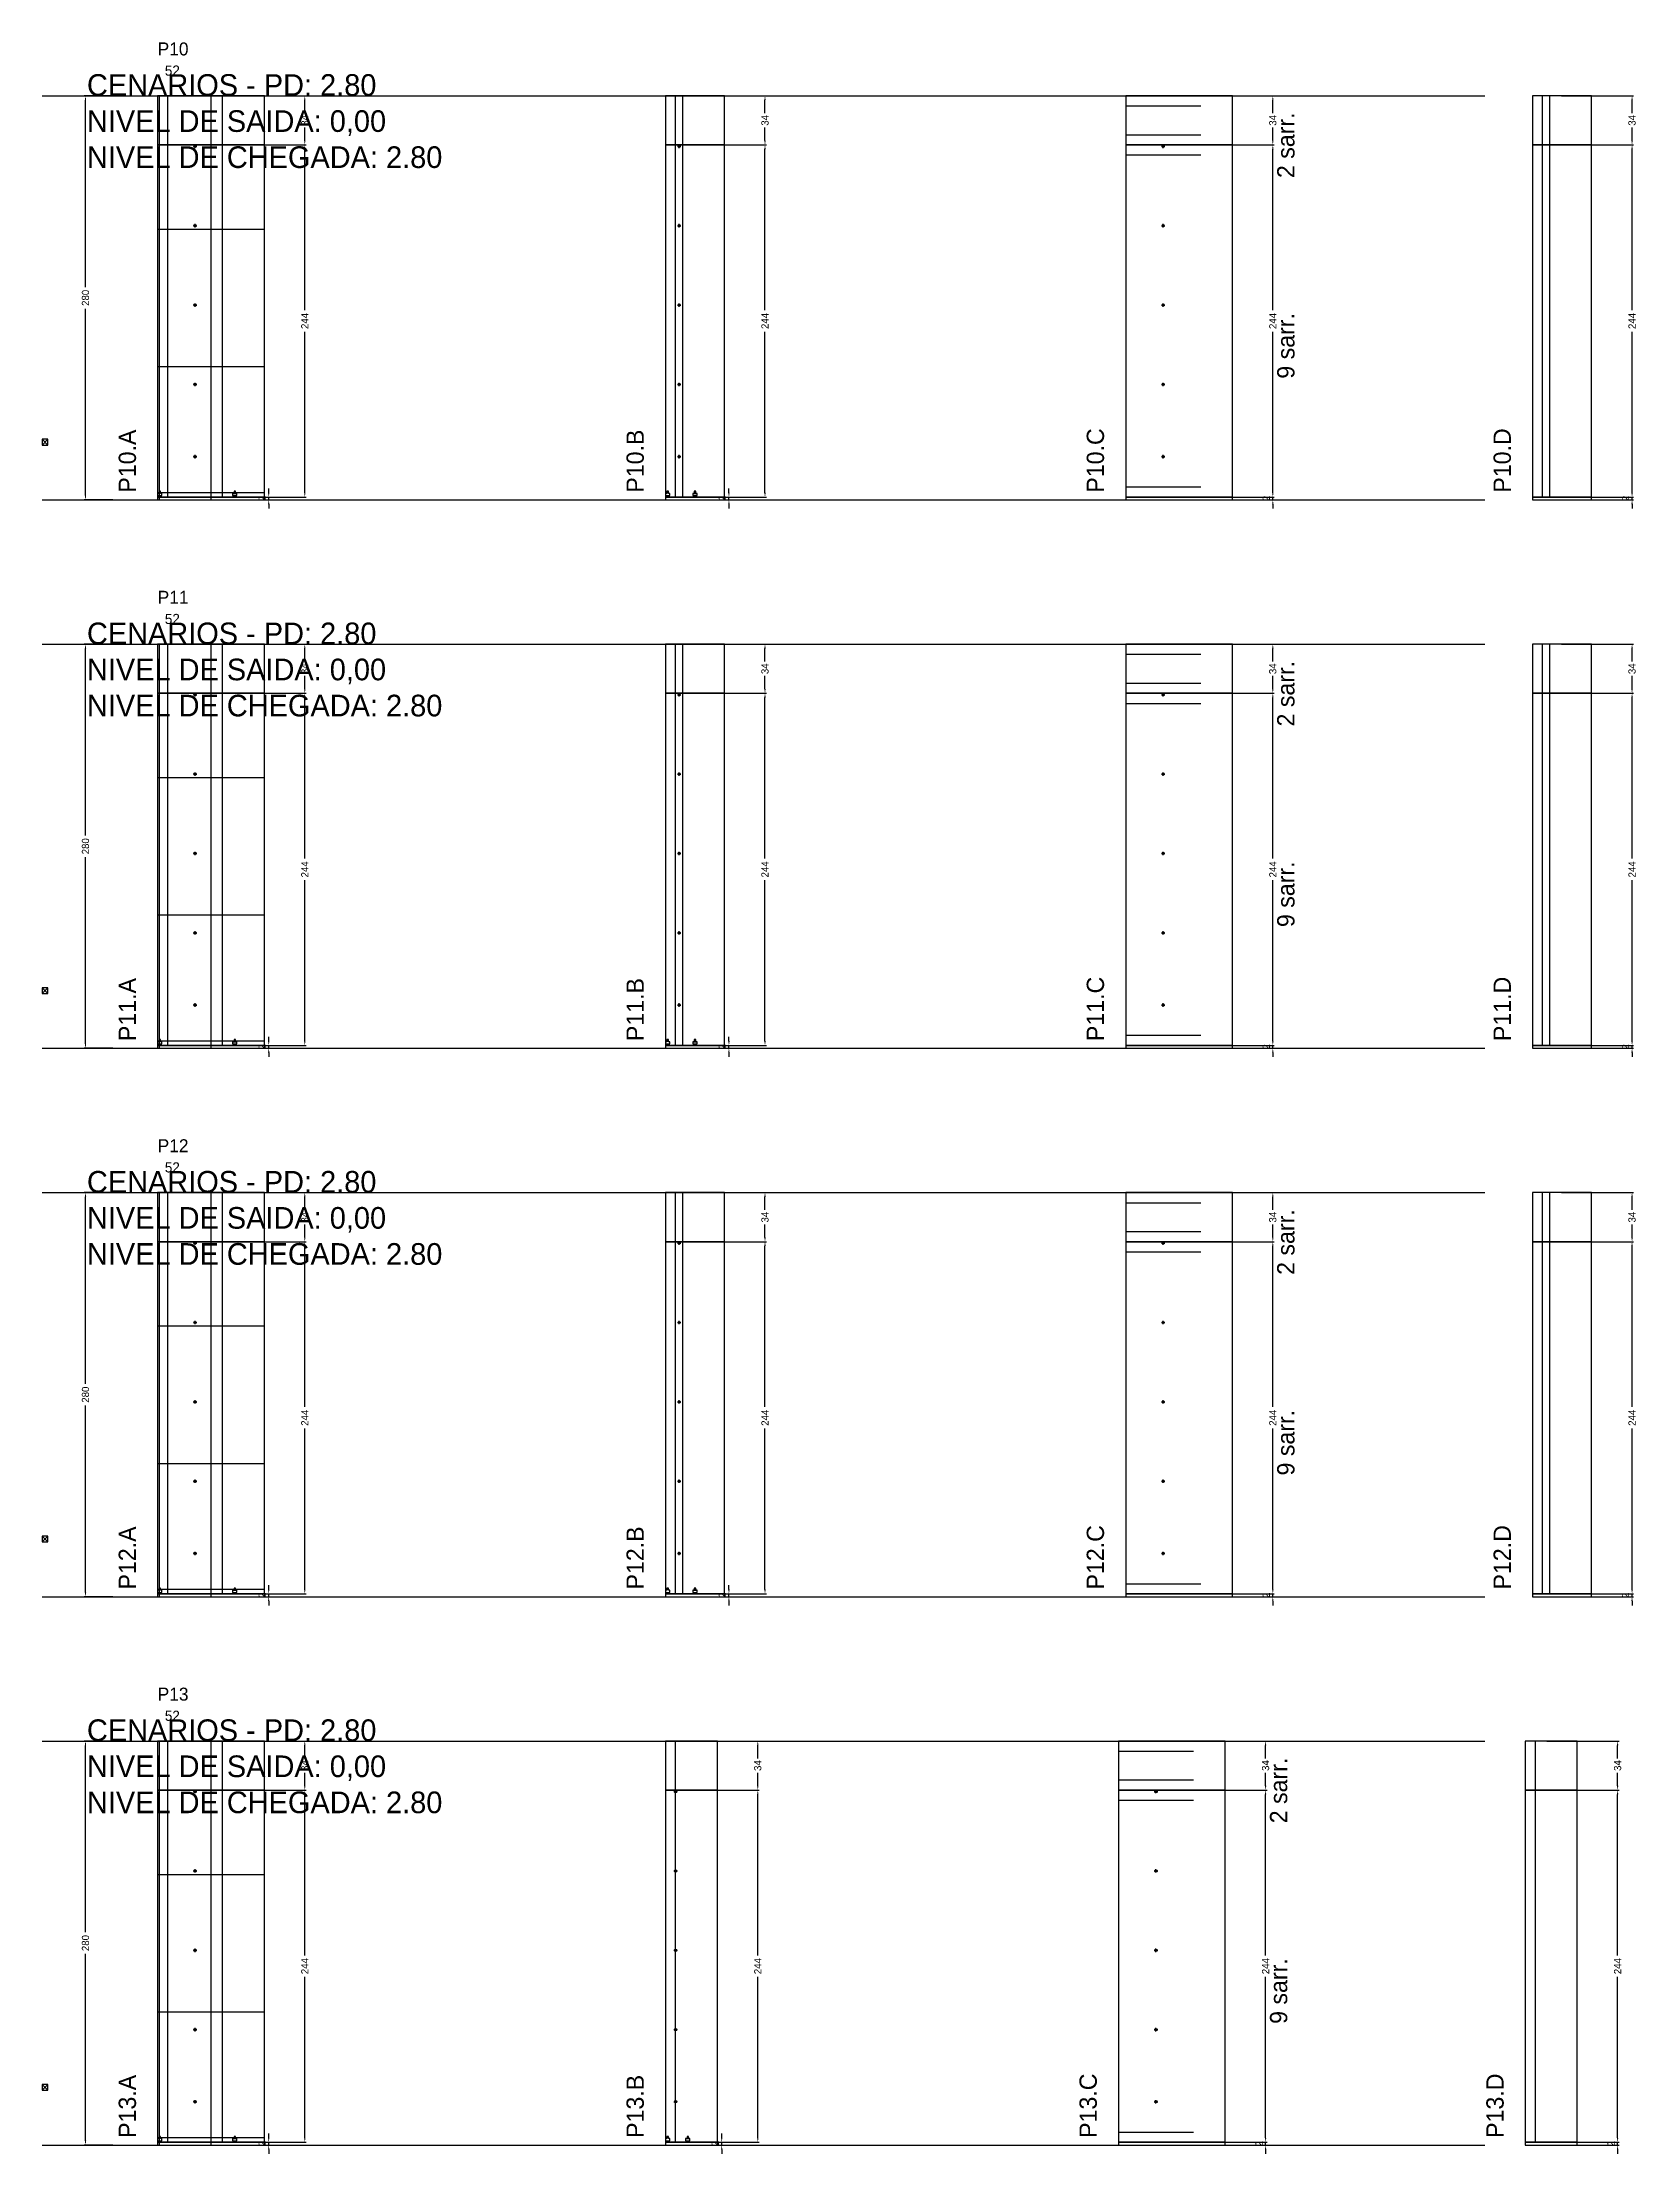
# Model space of a CAD drawing. Header units: centimetres. Extents: x -10500 to 4105, y -36866 to 295.
# Drawn here: x -7000 to -5895, y -4946 to -3483 of the extents above; entities that cross this region are included whole.
import ezdxf

# ---------------------------------------------------------------- set-up
doc = ezdxf.new("R2010")
doc.units = ezdxf.units.CM
doc.linetypes.add('DASHED', pattern=[2, -2])
for name, color, linetype in [('CHAPA', 140, 'Continuous'), ('COTA', 241, 'Continuous'), ('COTAS FURACAO', 16, 'Continuous'), ('Madeira', 30, 'Continuous'), ('NOMENCLATURA', 7, 'Continuous'), ('Nível', 160, 'Continuous'), ('Painéis', 200, 'Continuous'), ('Perfil Metálico', 150, 'Continuous'), ('SARR_2.2x7', 40, 'Continuous'), ('SARRAFO DE PRESSAO', 200, 'Continuous'), ('texto', 7, 'Continuous'), ('TEXTO_GERAL', 7, 'Continuous')]:
    doc.layers.add(name, color=color, linetype=linetype)
doc.dimstyles.new('PAINEL-NOVA', dxfattribs={"dimtxt": 5, "dimasz": 3, "dimexe": 1, "dimexo": 1, "dimgap": 1, "dimtad": 1, "dimcen": 2.5, "dimazin": 3, "dimtfac": 1, "dimtmove": 0, "dimatfit": 3})

msp = doc.modelspace()

# ---------------------------------------------------------------- texts
at = {"layer": 'NOMENCLATURA'}
for s, p in [('CENARIOS - PD: 2.80', (-6969, -3520)), ('NIVEL DE SAIDA: 0,00', (-6969, -3545)), ('NIVEL DE CHEGADA: 2.80', (-6969, -3570)), ('CENARIOS - PD: 2.80', (-6969, -3900)), ('NIVEL DE SAIDA: 0,00', (-6969, -3925)), ('NIVEL DE CHEGADA: 2.80', (-6969, -3950)), ('CENARIOS - PD: 2.80', (-6969, -4280)), ('NIVEL DE SAIDA: 0,00', (-6969, -4305)), ('NIVEL DE CHEGADA: 2.80', (-6969, -4330)), ('CENARIOS - PD: 2.80', (-6969, -4660)), ('NIVEL DE SAIDA: 0,00', (-6969, -4685)), ('NIVEL DE CHEGADA: 2.80', (-6969, -4710))]:
    msp.add_text(s, height=15, dxfattribs=at).set_placement(p)
for s, p in [('2 sarr.', (-6132, -3577)), ('9 sarr.', (-6132, -3716)), ('P10.A', (-6935, -3795)), ('P10.B', (-6583, -3795)), ('P10.C', (-6264, -3795)), ('P10.D', (-5982, -3795)), ('2 sarr.', (-6132, -3957)), ('9 sarr.', (-6132, -4096)), ('P11.A', (-6935, -4175)), ('P11.B', (-6583, -4175)), ('P11.C', (-6264, -4175)), ('P11.D', (-5982, -4175)), ('2 sarr.', (-6132, -4337)), ('9 sarr.', (-6132, -4476)), ('P12.A', (-6935, -4555)), ('P12.B', (-6583, -4555)), ('P12.C', (-6264, -4555)), ('P12.D', (-5982, -4555)), ('2 sarr.', (-6137, -4717)), ('9 sarr.', (-6137, -4856)), ('P13.A', (-6935, -4935)), ('P13.B', (-6583, -4935)), ('P13.C', (-6269, -4935)), ('P13.D', (-5987, -4935))]:
    msp.add_text(s, height=12, rotation=90, dxfattribs=at).set_placement(p)
at = {"layer": 'texto'}
for p in [(-6915, -3506), (-6915, -3886), (-6915, -4266), (-6915, -4646)]:
    msp.add_text('52', height=7, dxfattribs=at).set_placement(p)
at = {"layer": 'TEXTO_GERAL'}
for s, p in [('P10', (-6920, -3492)), ('P11', (-6920, -3872)), ('P12', (-6920, -4252)), ('P13', (-6920, -4632))]:
    msp.add_text(s, height=9, dxfattribs=at).set_placement(p)

# ---------------------------------------------------------------- blocks, each defined once
blk = doc.blocks.new('_CLOSEDFILLED')
at = {"color": 0, "linetype": 'BYBLOCK'}
blk.add_solid([(-1, 0.16), (0, 0), (-1, -0.16)], dxfattribs=at)
blk = doc.blocks.new('*D313')
for p, q in [((-6951, -4660), (-6971, -4660)), ((-6970, -4792.5), (-6970, -4663)), ((-6970, -4937), (-6970, -4807.5)), ((-6951, -4940), (-6971, -4940))]:
    blk.add_line(p, q)
at = {"layer": 'Defpoints'}
for p in [(-6950, -4660), (-6970, -4940), (-6950, -4940)]:
    blk.add_point(p, dxfattribs=at)
at = {"layer": 'COTA', "xscale": 3, "yscale": 3}
for p, rotation in [((-6970, -4660), 90), ((-6970, -4940), 270)]:
    blk.add_blockref('_CLOSEDFILLED', p, dxfattribs=dict(at, rotation=rotation))
at = {"layer": 'COTA', "insert": (-6970, -4800), "char_height": 5, "attachment_point": 5, "rotation": 90}
blk.add_mtext('280', dxfattribs=at)
blk = doc.blocks.new('MULDURA')
at = {"layer": 'Paineis'}
for p, q in [((0, 0), (4, 4)), ((4, 0), (0, 4))]:
    blk.add_line(p, q, dxfattribs=at)
blk.add_lwpolyline([(0, 0), (4, 0), (4, 4), (0, 4)], close=True, dxfattribs=at)
blk = doc.blocks.new('*D315')
for p, q in [((-6867, -4694), (-6817, -4694)), ((-6818, -4808.5), (-6818, -4697)), ((-6818, -4935), (-6818, -4823.5)), ((-6867, -4938), (-6817, -4938))]:
    blk.add_line(p, q)
at = {"layer": 'Defpoints'}
for p in [(-6868, -4694), (-6868, -4938), (-6818, -4938)]:
    blk.add_point(p, dxfattribs=at)
at = {"layer": 'COTA', "xscale": 3, "yscale": 3}
for p, rotation in [((-6818, -4694), 90), ((-6818, -4938), 270)]:
    blk.add_blockref('_CLOSEDFILLED', p, dxfattribs=dict(at, rotation=rotation))
at = {"layer": 'COTA', "insert": (-6818, -4816), "char_height": 5, "attachment_point": 5, "rotation": 90}
blk.add_mtext('244', dxfattribs=at)
blk = doc.blocks.new('*D316')
for p, q in [((-6867, -4660), (-6817, -4660)), ((-6818, -4672), (-6818, -4663)), ((-6818, -4691), (-6818, -4682)), ((-6867, -4694), (-6817, -4694))]:
    blk.add_line(p, q)
at = {"layer": 'Defpoints'}
for p in [(-6868, -4660), (-6868, -4694), (-6818, -4694)]:
    blk.add_point(p, dxfattribs=at)
at = {"layer": 'COTA', "xscale": 3, "yscale": 3}
for p, rotation in [((-6818, -4660), 90), ((-6818, -4694), 270)]:
    blk.add_blockref('_CLOSEDFILLED', p, dxfattribs=dict(at, rotation=rotation))
at = {"layer": 'COTA', "insert": (-6818, -4677), "char_height": 5, "attachment_point": 5, "rotation": 90}
blk.add_mtext('34', dxfattribs=at)
blk = doc.blocks.new('SLIPTEE')
at = {"layer": 'Paineis'}
blk.add_lwpolyline([(0, 0), (3, 0), (3, 1.5), (2, 1.5), (2, 3), (1, 3), (1, 1.5), (0, 1.5)], close=True, dxfattribs=at)
blk = doc.blocks.new('SLIPTDD')
at = {"layer": 'Paineis'}
blk.add_line((0, 1.5), (3, 1.5), dxfattribs=at)
blk.add_lwpolyline([(0, 0), (3, 0), (3, 1.5), (2, 1.5), (2, 3), (1, 3), (1, 1.5), (0, 1.5)], close=True, dxfattribs=at)
blk = doc.blocks.new('furacao')
at = {"layer": 'COTAS FURACAO'}
for p, q in [((-1.2, 0), (1.2, 0)), ((0, -1.2), (0, 1.2))]:
    blk.add_line(p, q, dxfattribs=at)
blk.add_circle((0, 0), 0.8, dxfattribs=at)
blk = doc.blocks.new('*D318')
for p, q in [((-6553, -4694), (-6503, -4694)), ((-6504, -4808.5), (-6504, -4697)), ((-6504, -4935), (-6504, -4823.5)), ((-6553, -4938), (-6503, -4938))]:
    blk.add_line(p, q)
at = {"layer": 'Defpoints'}
for p in [(-6554, -4694), (-6554, -4938), (-6504, -4938)]:
    blk.add_point(p, dxfattribs=at)
at = {"layer": 'COTA', "xscale": 3, "yscale": 3}
for p, rotation in [((-6504, -4694), 90), ((-6504, -4938), 270)]:
    blk.add_blockref('_CLOSEDFILLED', p, dxfattribs=dict(at, rotation=rotation))
at = {"layer": 'COTA', "insert": (-6504, -4816), "char_height": 5, "attachment_point": 5, "rotation": 90}
blk.add_mtext('244', dxfattribs=at)
blk = doc.blocks.new('*D319')
for p, q in [((-6553, -4660), (-6503, -4660)), ((-6504, -4672), (-6504, -4663)), ((-6504, -4691), (-6504, -4682)), ((-6553, -4694), (-6503, -4694))]:
    blk.add_line(p, q)
at = {"layer": 'Defpoints'}
for p in [(-6554, -4660), (-6554, -4694), (-6504, -4694)]:
    blk.add_point(p, dxfattribs=at)
at = {"layer": 'COTA', "xscale": 3, "yscale": 3}
for p, rotation in [((-6504, -4660), 90), ((-6504, -4694), 270)]:
    blk.add_blockref('_CLOSEDFILLED', p, dxfattribs=dict(at, rotation=rotation))
at = {"layer": 'COTA', "insert": (-6504, -4677), "char_height": 5, "attachment_point": 5, "rotation": 90}
blk.add_mtext('34', dxfattribs=at)
blk = doc.blocks.new('*D321')
for p, q in [((-6201, -4694), (-6151, -4694)), ((-6152, -4808.5), (-6152, -4697)), ((-6152, -4935), (-6152, -4823.5)), ((-6201, -4938), (-6151, -4938))]:
    blk.add_line(p, q)
at = {"layer": 'Defpoints'}
for p in [(-6202, -4694), (-6202, -4938), (-6152, -4938)]:
    blk.add_point(p, dxfattribs=at)
at = {"layer": 'COTA', "xscale": 3, "yscale": 3}
for p, rotation in [((-6152, -4694), 90), ((-6152, -4938), 270)]:
    blk.add_blockref('_CLOSEDFILLED', p, dxfattribs=dict(at, rotation=rotation))
at = {"layer": 'COTA', "insert": (-6152, -4816), "char_height": 5, "attachment_point": 5, "rotation": 90}
blk.add_mtext('244', dxfattribs=at)
blk = doc.blocks.new('*D322')
for p, q in [((-6201, -4660), (-6151, -4660)), ((-6152, -4672), (-6152, -4663)), ((-6152, -4691), (-6152, -4682)), ((-6201, -4694), (-6151, -4694))]:
    blk.add_line(p, q)
at = {"layer": 'Defpoints'}
for p in [(-6202, -4660), (-6202, -4694), (-6152, -4694)]:
    blk.add_point(p, dxfattribs=at)
at = {"layer": 'COTA', "xscale": 3, "yscale": 3}
for p, rotation in [((-6152, -4660), 90), ((-6152, -4694), 270)]:
    blk.add_blockref('_CLOSEDFILLED', p, dxfattribs=dict(at, rotation=rotation))
at = {"layer": 'COTA', "insert": (-6152, -4677), "char_height": 5, "attachment_point": 5, "rotation": 90}
blk.add_mtext('34', dxfattribs=at)
blk = doc.blocks.new('*D324')
for p, q in [((-5957, -4694), (-5907, -4694)), ((-5908, -4808.5), (-5908, -4697)), ((-5908, -4935), (-5908, -4823.5)), ((-5957, -4938), (-5907, -4938))]:
    blk.add_line(p, q)
at = {"layer": 'Defpoints'}
for p in [(-5958, -4694), (-5958, -4938), (-5908, -4938)]:
    blk.add_point(p, dxfattribs=at)
at = {"layer": 'COTA', "xscale": 3, "yscale": 3}
for p, rotation in [((-5908, -4694), 90), ((-5908, -4938), 270)]:
    blk.add_blockref('_CLOSEDFILLED', p, dxfattribs=dict(at, rotation=rotation))
at = {"layer": 'COTA', "insert": (-5908, -4816), "char_height": 5, "attachment_point": 5, "rotation": 90}
blk.add_mtext('244', dxfattribs=at)
blk = doc.blocks.new('*D325')
for p, q in [((-5957, -4660), (-5907, -4660)), ((-5908, -4672), (-5908, -4663)), ((-5908, -4691), (-5908, -4682)), ((-5957, -4694), (-5907, -4694))]:
    blk.add_line(p, q)
at = {"layer": 'Defpoints'}
for p in [(-5958, -4660), (-5958, -4694), (-5908, -4694)]:
    blk.add_point(p, dxfattribs=at)
at = {"layer": 'COTA', "xscale": 3, "yscale": 3}
for p, rotation in [((-5908, -4660), 90), ((-5908, -4694), 270)]:
    blk.add_blockref('_CLOSEDFILLED', p, dxfattribs=dict(at, rotation=rotation))
at = {"layer": 'COTA', "insert": (-5908, -4677), "char_height": 5, "attachment_point": 5, "rotation": 90}
blk.add_mtext('34', dxfattribs=at)
blk = doc.blocks.new('*D287')
for p, q in [((-6951, -4280), (-6971, -4280)), ((-6970, -4412.5), (-6970, -4283)), ((-6970, -4557), (-6970, -4427.5)), ((-6951, -4560), (-6971, -4560))]:
    blk.add_line(p, q)
at = {"layer": 'Defpoints'}
for p in [(-6950, -4280), (-6970, -4560), (-6950, -4560)]:
    blk.add_point(p, dxfattribs=at)
at = {"layer": 'COTA', "xscale": 3, "yscale": 3}
for p, rotation in [((-6970, -4280), 90), ((-6970, -4560), 270)]:
    blk.add_blockref('_CLOSEDFILLED', p, dxfattribs=dict(at, rotation=rotation))
at = {"layer": 'COTA', "insert": (-6970, -4420), "char_height": 5, "attachment_point": 5, "rotation": 90}
blk.add_mtext('280', dxfattribs=at)
blk = doc.blocks.new('*D289')
for p, q in [((-6867, -4314), (-6817, -4314)), ((-6818, -4428.5), (-6818, -4317)), ((-6818, -4555), (-6818, -4443.5)), ((-6867, -4558), (-6817, -4558))]:
    blk.add_line(p, q)
at = {"layer": 'Defpoints'}
for p in [(-6868, -4314), (-6868, -4558), (-6818, -4558)]:
    blk.add_point(p, dxfattribs=at)
at = {"layer": 'COTA', "xscale": 3, "yscale": 3}
for p, rotation in [((-6818, -4314), 90), ((-6818, -4558), 270)]:
    blk.add_blockref('_CLOSEDFILLED', p, dxfattribs=dict(at, rotation=rotation))
at = {"layer": 'COTA', "insert": (-6818, -4436), "char_height": 5, "attachment_point": 5, "rotation": 90}
blk.add_mtext('244', dxfattribs=at)
blk = doc.blocks.new('*D290')
for p, q in [((-6867, -4280), (-6817, -4280)), ((-6818, -4292), (-6818, -4283)), ((-6867, -4314), (-6817, -4314)), ((-6818, -4311), (-6818, -4302))]:
    blk.add_line(p, q)
at = {"layer": 'Defpoints'}
for p in [(-6868, -4280), (-6868, -4314), (-6818, -4314)]:
    blk.add_point(p, dxfattribs=at)
at = {"layer": 'COTA', "xscale": 3, "yscale": 3}
for p, rotation in [((-6818, -4280), 90), ((-6818, -4314), 270)]:
    blk.add_blockref('_CLOSEDFILLED', p, dxfattribs=dict(at, rotation=rotation))
at = {"layer": 'COTA', "insert": (-6818, -4297), "char_height": 5, "attachment_point": 5, "rotation": 90}
blk.add_mtext('34', dxfattribs=at)
blk = doc.blocks.new('*D292')
for p, q in [((-6548, -4314), (-6498, -4314)), ((-6499, -4428.5), (-6499, -4317)), ((-6499, -4555), (-6499, -4443.5)), ((-6548, -4558), (-6498, -4558))]:
    blk.add_line(p, q)
at = {"layer": 'Defpoints'}
for p in [(-6549, -4314), (-6549, -4558), (-6499, -4558)]:
    blk.add_point(p, dxfattribs=at)
at = {"layer": 'COTA', "xscale": 3, "yscale": 3}
for p, rotation in [((-6499, -4314), 90), ((-6499, -4558), 270)]:
    blk.add_blockref('_CLOSEDFILLED', p, dxfattribs=dict(at, rotation=rotation))
at = {"layer": 'COTA', "insert": (-6499, -4436), "char_height": 5, "attachment_point": 5, "rotation": 90}
blk.add_mtext('244', dxfattribs=at)
blk = doc.blocks.new('*D293')
for p, q in [((-6548, -4280), (-6498, -4280)), ((-6499, -4292), (-6499, -4283)), ((-6548, -4314), (-6498, -4314)), ((-6499, -4311), (-6499, -4302))]:
    blk.add_line(p, q)
at = {"layer": 'Defpoints'}
for p in [(-6549, -4280), (-6549, -4314), (-6499, -4314)]:
    blk.add_point(p, dxfattribs=at)
at = {"layer": 'COTA', "xscale": 3, "yscale": 3}
for p, rotation in [((-6499, -4280), 90), ((-6499, -4314), 270)]:
    blk.add_blockref('_CLOSEDFILLED', p, dxfattribs=dict(at, rotation=rotation))
at = {"layer": 'COTA', "insert": (-6499, -4297), "char_height": 5, "attachment_point": 5, "rotation": 90}
blk.add_mtext('34', dxfattribs=at)
blk = doc.blocks.new('*D295')
for p, q in [((-6196, -4314), (-6146, -4314)), ((-6147, -4428.5), (-6147, -4317)), ((-6147, -4555), (-6147, -4443.5)), ((-6196, -4558), (-6146, -4558))]:
    blk.add_line(p, q)
at = {"layer": 'Defpoints'}
for p in [(-6197, -4314), (-6197, -4558), (-6147, -4558)]:
    blk.add_point(p, dxfattribs=at)
at = {"layer": 'COTA', "xscale": 3, "yscale": 3}
for p, rotation in [((-6147, -4314), 90), ((-6147, -4558), 270)]:
    blk.add_blockref('_CLOSEDFILLED', p, dxfattribs=dict(at, rotation=rotation))
at = {"layer": 'COTA', "insert": (-6147, -4436), "char_height": 5, "attachment_point": 5, "rotation": 90}
blk.add_mtext('244', dxfattribs=at)
blk = doc.blocks.new('*D296')
for p, q in [((-6196, -4280), (-6146, -4280)), ((-6147, -4292), (-6147, -4283)), ((-6196, -4314), (-6146, -4314)), ((-6147, -4311), (-6147, -4302))]:
    blk.add_line(p, q)
at = {"layer": 'Defpoints'}
for p in [(-6197, -4280), (-6197, -4314), (-6147, -4314)]:
    blk.add_point(p, dxfattribs=at)
at = {"layer": 'COTA', "xscale": 3, "yscale": 3}
for p, rotation in [((-6147, -4280), 90), ((-6147, -4314), 270)]:
    blk.add_blockref('_CLOSEDFILLED', p, dxfattribs=dict(at, rotation=rotation))
at = {"layer": 'COTA', "insert": (-6147, -4297), "char_height": 5, "attachment_point": 5, "rotation": 90}
blk.add_mtext('34', dxfattribs=at)
blk = doc.blocks.new('*D298')
for p, q in [((-5947, -4314), (-5897, -4314)), ((-5898, -4428.5), (-5898, -4317)), ((-5898, -4555), (-5898, -4443.5)), ((-5947, -4558), (-5897, -4558))]:
    blk.add_line(p, q)
at = {"layer": 'Defpoints'}
for p in [(-5948, -4314), (-5948, -4558), (-5898, -4558)]:
    blk.add_point(p, dxfattribs=at)
at = {"layer": 'COTA', "xscale": 3, "yscale": 3}
for p, rotation in [((-5898, -4314), 90), ((-5898, -4558), 270)]:
    blk.add_blockref('_CLOSEDFILLED', p, dxfattribs=dict(at, rotation=rotation))
at = {"layer": 'COTA', "insert": (-5898, -4436), "char_height": 5, "attachment_point": 5, "rotation": 90}
blk.add_mtext('244', dxfattribs=at)
blk = doc.blocks.new('*D299')
for p, q in [((-5947, -4280), (-5897, -4280)), ((-5898, -4292), (-5898, -4283)), ((-5947, -4314), (-5897, -4314)), ((-5898, -4311), (-5898, -4302))]:
    blk.add_line(p, q)
at = {"layer": 'Defpoints'}
for p in [(-5948, -4280), (-5948, -4314), (-5898, -4314)]:
    blk.add_point(p, dxfattribs=at)
at = {"layer": 'COTA', "xscale": 3, "yscale": 3}
for p, rotation in [((-5898, -4280), 90), ((-5898, -4314), 270)]:
    blk.add_blockref('_CLOSEDFILLED', p, dxfattribs=dict(at, rotation=rotation))
at = {"layer": 'COTA', "insert": (-5898, -4297), "char_height": 5, "attachment_point": 5, "rotation": 90}
blk.add_mtext('34', dxfattribs=at)
blk = doc.blocks.new('*D261')
for p, q in [((-6951, -3900), (-6971, -3900)), ((-6970, -4032.5), (-6970, -3903)), ((-6970, -4177), (-6970, -4047.5)), ((-6951, -4180), (-6971, -4180))]:
    blk.add_line(p, q)
at = {"layer": 'Defpoints'}
for p in [(-6950, -3900), (-6970, -4180), (-6950, -4180)]:
    blk.add_point(p, dxfattribs=at)
at = {"layer": 'COTA', "xscale": 3, "yscale": 3}
for p, rotation in [((-6970, -3900), 90), ((-6970, -4180), 270)]:
    blk.add_blockref('_CLOSEDFILLED', p, dxfattribs=dict(at, rotation=rotation))
at = {"layer": 'COTA', "insert": (-6970, -4040), "char_height": 5, "attachment_point": 5, "rotation": 90}
blk.add_mtext('280', dxfattribs=at)
blk = doc.blocks.new('*D263')
for p, q in [((-6867, -3934), (-6817, -3934)), ((-6818, -4048.5), (-6818, -3937)), ((-6818, -4175), (-6818, -4063.5)), ((-6867, -4178), (-6817, -4178))]:
    blk.add_line(p, q)
at = {"layer": 'Defpoints'}
for p in [(-6868, -3934), (-6868, -4178), (-6818, -4178)]:
    blk.add_point(p, dxfattribs=at)
at = {"layer": 'COTA', "xscale": 3, "yscale": 3}
for p, rotation in [((-6818, -3934), 90), ((-6818, -4178), 270)]:
    blk.add_blockref('_CLOSEDFILLED', p, dxfattribs=dict(at, rotation=rotation))
at = {"layer": 'COTA', "insert": (-6818, -4056), "char_height": 5, "attachment_point": 5, "rotation": 90}
blk.add_mtext('244', dxfattribs=at)
blk = doc.blocks.new('*D264')
for p, q in [((-6867, -3900), (-6817, -3900)), ((-6818, -3912), (-6818, -3903)), ((-6867, -3934), (-6817, -3934)), ((-6818, -3931), (-6818, -3922))]:
    blk.add_line(p, q)
at = {"layer": 'Defpoints'}
for p in [(-6868, -3900), (-6868, -3934), (-6818, -3934)]:
    blk.add_point(p, dxfattribs=at)
at = {"layer": 'COTA', "xscale": 3, "yscale": 3}
for p, rotation in [((-6818, -3900), 90), ((-6818, -3934), 270)]:
    blk.add_blockref('_CLOSEDFILLED', p, dxfattribs=dict(at, rotation=rotation))
at = {"layer": 'COTA', "insert": (-6818, -3917), "char_height": 5, "attachment_point": 5, "rotation": 90}
blk.add_mtext('34', dxfattribs=at)
blk = doc.blocks.new('*D266')
for p, q in [((-6548, -3934), (-6498, -3934)), ((-6499, -4048.5), (-6499, -3937)), ((-6499, -4175), (-6499, -4063.5)), ((-6548, -4178), (-6498, -4178))]:
    blk.add_line(p, q)
at = {"layer": 'Defpoints'}
for p in [(-6549, -3934), (-6549, -4178), (-6499, -4178)]:
    blk.add_point(p, dxfattribs=at)
at = {"layer": 'COTA', "xscale": 3, "yscale": 3}
for p, rotation in [((-6499, -3934), 90), ((-6499, -4178), 270)]:
    blk.add_blockref('_CLOSEDFILLED', p, dxfattribs=dict(at, rotation=rotation))
at = {"layer": 'COTA', "insert": (-6499, -4056), "char_height": 5, "attachment_point": 5, "rotation": 90}
blk.add_mtext('244', dxfattribs=at)
blk = doc.blocks.new('*D267')
for p, q in [((-6548, -3900), (-6498, -3900)), ((-6499, -3912), (-6499, -3903)), ((-6548, -3934), (-6498, -3934)), ((-6499, -3931), (-6499, -3922))]:
    blk.add_line(p, q)
at = {"layer": 'Defpoints'}
for p in [(-6549, -3900), (-6549, -3934), (-6499, -3934)]:
    blk.add_point(p, dxfattribs=at)
at = {"layer": 'COTA', "xscale": 3, "yscale": 3}
for p, rotation in [((-6499, -3900), 90), ((-6499, -3934), 270)]:
    blk.add_blockref('_CLOSEDFILLED', p, dxfattribs=dict(at, rotation=rotation))
at = {"layer": 'COTA', "insert": (-6499, -3917), "char_height": 5, "attachment_point": 5, "rotation": 90}
blk.add_mtext('34', dxfattribs=at)
blk = doc.blocks.new('*D269')
for p, q in [((-6196, -3934), (-6146, -3934)), ((-6147, -4048.5), (-6147, -3937)), ((-6147, -4175), (-6147, -4063.5)), ((-6196, -4178), (-6146, -4178))]:
    blk.add_line(p, q)
at = {"layer": 'Defpoints'}
for p in [(-6197, -3934), (-6197, -4178), (-6147, -4178)]:
    blk.add_point(p, dxfattribs=at)
at = {"layer": 'COTA', "xscale": 3, "yscale": 3}
for p, rotation in [((-6147, -3934), 90), ((-6147, -4178), 270)]:
    blk.add_blockref('_CLOSEDFILLED', p, dxfattribs=dict(at, rotation=rotation))
at = {"layer": 'COTA', "insert": (-6147, -4056), "char_height": 5, "attachment_point": 5, "rotation": 90}
blk.add_mtext('244', dxfattribs=at)
blk = doc.blocks.new('*D270')
for p, q in [((-6196, -3900), (-6146, -3900)), ((-6147, -3912), (-6147, -3903)), ((-6196, -3934), (-6146, -3934)), ((-6147, -3931), (-6147, -3922))]:
    blk.add_line(p, q)
at = {"layer": 'Defpoints'}
for p in [(-6197, -3900), (-6197, -3934), (-6147, -3934)]:
    blk.add_point(p, dxfattribs=at)
at = {"layer": 'COTA', "xscale": 3, "yscale": 3}
for p, rotation in [((-6147, -3900), 90), ((-6147, -3934), 270)]:
    blk.add_blockref('_CLOSEDFILLED', p, dxfattribs=dict(at, rotation=rotation))
at = {"layer": 'COTA', "insert": (-6147, -3917), "char_height": 5, "attachment_point": 5, "rotation": 90}
blk.add_mtext('34', dxfattribs=at)
blk = doc.blocks.new('*D272')
for p, q in [((-5947, -3934), (-5897, -3934)), ((-5898, -4048.5), (-5898, -3937)), ((-5898, -4175), (-5898, -4063.5)), ((-5947, -4178), (-5897, -4178))]:
    blk.add_line(p, q)
at = {"layer": 'Defpoints'}
for p in [(-5948, -3934), (-5948, -4178), (-5898, -4178)]:
    blk.add_point(p, dxfattribs=at)
at = {"layer": 'COTA', "xscale": 3, "yscale": 3}
for p, rotation in [((-5898, -3934), 90), ((-5898, -4178), 270)]:
    blk.add_blockref('_CLOSEDFILLED', p, dxfattribs=dict(at, rotation=rotation))
at = {"layer": 'COTA', "insert": (-5898, -4056), "char_height": 5, "attachment_point": 5, "rotation": 90}
blk.add_mtext('244', dxfattribs=at)
blk = doc.blocks.new('*D273')
for p, q in [((-5947, -3900), (-5897, -3900)), ((-5898, -3912), (-5898, -3903)), ((-5947, -3934), (-5897, -3934)), ((-5898, -3931), (-5898, -3922))]:
    blk.add_line(p, q)
at = {"layer": 'Defpoints'}
for p in [(-5948, -3900), (-5948, -3934), (-5898, -3934)]:
    blk.add_point(p, dxfattribs=at)
at = {"layer": 'COTA', "xscale": 3, "yscale": 3}
for p, rotation in [((-5898, -3900), 90), ((-5898, -3934), 270)]:
    blk.add_blockref('_CLOSEDFILLED', p, dxfattribs=dict(at, rotation=rotation))
at = {"layer": 'COTA', "insert": (-5898, -3917), "char_height": 5, "attachment_point": 5, "rotation": 90}
blk.add_mtext('34', dxfattribs=at)
blk = doc.blocks.new('*D235')
for p, q in [((-6951, -3520), (-6971, -3520)), ((-6970, -3652.5), (-6970, -3523)), ((-6970, -3797), (-6970, -3667.5)), ((-6951, -3800), (-6971, -3800))]:
    blk.add_line(p, q)
at = {"layer": 'Defpoints'}
for p in [(-6950, -3520), (-6970, -3800), (-6950, -3800)]:
    blk.add_point(p, dxfattribs=at)
at = {"layer": 'COTA', "xscale": 3, "yscale": 3}
for p, rotation in [((-6970, -3520), 90), ((-6970, -3800), 270)]:
    blk.add_blockref('_CLOSEDFILLED', p, dxfattribs=dict(at, rotation=rotation))
at = {"layer": 'COTA', "insert": (-6970, -3660), "char_height": 5, "attachment_point": 5, "rotation": 90}
blk.add_mtext('280', dxfattribs=at)
blk = doc.blocks.new('*D237')
for p, q in [((-6867, -3554), (-6817, -3554)), ((-6818, -3668.5), (-6818, -3557)), ((-6818, -3795), (-6818, -3683.5)), ((-6867, -3798), (-6817, -3798))]:
    blk.add_line(p, q)
at = {"layer": 'Defpoints'}
for p in [(-6868, -3554), (-6868, -3798), (-6818, -3798)]:
    blk.add_point(p, dxfattribs=at)
at = {"layer": 'COTA', "xscale": 3, "yscale": 3}
for p, rotation in [((-6818, -3554), 90), ((-6818, -3798), 270)]:
    blk.add_blockref('_CLOSEDFILLED', p, dxfattribs=dict(at, rotation=rotation))
at = {"layer": 'COTA', "insert": (-6818, -3676), "char_height": 5, "attachment_point": 5, "rotation": 90}
blk.add_mtext('244', dxfattribs=at)
blk = doc.blocks.new('*D238')
for p, q in [((-6867, -3520), (-6817, -3520)), ((-6818, -3532), (-6818, -3523)), ((-6867, -3554), (-6817, -3554)), ((-6818, -3551), (-6818, -3542))]:
    blk.add_line(p, q)
at = {"layer": 'Defpoints'}
for p in [(-6868, -3520), (-6868, -3554), (-6818, -3554)]:
    blk.add_point(p, dxfattribs=at)
at = {"layer": 'COTA', "xscale": 3, "yscale": 3}
for p, rotation in [((-6818, -3520), 90), ((-6818, -3554), 270)]:
    blk.add_blockref('_CLOSEDFILLED', p, dxfattribs=dict(at, rotation=rotation))
at = {"layer": 'COTA', "insert": (-6818, -3537), "char_height": 5, "attachment_point": 5, "rotation": 90}
blk.add_mtext('34', dxfattribs=at)
blk = doc.blocks.new('*D240')
for p, q in [((-6548, -3554), (-6498, -3554)), ((-6499, -3668.5), (-6499, -3557)), ((-6499, -3795), (-6499, -3683.5)), ((-6548, -3798), (-6498, -3798))]:
    blk.add_line(p, q)
at = {"layer": 'Defpoints'}
for p in [(-6549, -3554), (-6549, -3798), (-6499, -3798)]:
    blk.add_point(p, dxfattribs=at)
at = {"layer": 'COTA', "xscale": 3, "yscale": 3}
for p, rotation in [((-6499, -3554), 90), ((-6499, -3798), 270)]:
    blk.add_blockref('_CLOSEDFILLED', p, dxfattribs=dict(at, rotation=rotation))
at = {"layer": 'COTA', "insert": (-6499, -3676), "char_height": 5, "attachment_point": 5, "rotation": 90}
blk.add_mtext('244', dxfattribs=at)
blk = doc.blocks.new('*D241')
for p, q in [((-6548, -3520), (-6498, -3520)), ((-6499, -3532), (-6499, -3523)), ((-6548, -3554), (-6498, -3554)), ((-6499, -3551), (-6499, -3542))]:
    blk.add_line(p, q)
at = {"layer": 'Defpoints'}
for p in [(-6549, -3520), (-6549, -3554), (-6499, -3554)]:
    blk.add_point(p, dxfattribs=at)
at = {"layer": 'COTA', "xscale": 3, "yscale": 3}
for p, rotation in [((-6499, -3520), 90), ((-6499, -3554), 270)]:
    blk.add_blockref('_CLOSEDFILLED', p, dxfattribs=dict(at, rotation=rotation))
at = {"layer": 'COTA', "insert": (-6499, -3537), "char_height": 5, "attachment_point": 5, "rotation": 90}
blk.add_mtext('34', dxfattribs=at)
blk = doc.blocks.new('*D243')
for p, q in [((-6196, -3554), (-6146, -3554)), ((-6147, -3668.5), (-6147, -3557)), ((-6147, -3795), (-6147, -3683.5)), ((-6196, -3798), (-6146, -3798))]:
    blk.add_line(p, q)
at = {"layer": 'Defpoints'}
for p in [(-6197, -3554), (-6197, -3798), (-6147, -3798)]:
    blk.add_point(p, dxfattribs=at)
at = {"layer": 'COTA', "xscale": 3, "yscale": 3}
for p, rotation in [((-6147, -3554), 90), ((-6147, -3798), 270)]:
    blk.add_blockref('_CLOSEDFILLED', p, dxfattribs=dict(at, rotation=rotation))
at = {"layer": 'COTA', "insert": (-6147, -3676), "char_height": 5, "attachment_point": 5, "rotation": 90}
blk.add_mtext('244', dxfattribs=at)
blk = doc.blocks.new('*D244')
for p, q in [((-6196, -3520), (-6146, -3520)), ((-6147, -3532), (-6147, -3523)), ((-6196, -3554), (-6146, -3554)), ((-6147, -3551), (-6147, -3542))]:
    blk.add_line(p, q)
at = {"layer": 'Defpoints'}
for p in [(-6197, -3520), (-6197, -3554), (-6147, -3554)]:
    blk.add_point(p, dxfattribs=at)
at = {"layer": 'COTA', "xscale": 3, "yscale": 3}
for p, rotation in [((-6147, -3520), 90), ((-6147, -3554), 270)]:
    blk.add_blockref('_CLOSEDFILLED', p, dxfattribs=dict(at, rotation=rotation))
at = {"layer": 'COTA', "insert": (-6147, -3537), "char_height": 5, "attachment_point": 5, "rotation": 90}
blk.add_mtext('34', dxfattribs=at)
blk = doc.blocks.new('*D246')
for p, q in [((-5947, -3554), (-5897, -3554)), ((-5898, -3668.5), (-5898, -3557)), ((-5898, -3795), (-5898, -3683.5)), ((-5947, -3798), (-5897, -3798))]:
    blk.add_line(p, q)
at = {"layer": 'Defpoints'}
for p in [(-5948, -3554), (-5948, -3798), (-5898, -3798)]:
    blk.add_point(p, dxfattribs=at)
at = {"layer": 'COTA', "xscale": 3, "yscale": 3}
for p, rotation in [((-5898, -3554), 90), ((-5898, -3798), 270)]:
    blk.add_blockref('_CLOSEDFILLED', p, dxfattribs=dict(at, rotation=rotation))
at = {"layer": 'COTA', "insert": (-5898, -3676), "char_height": 5, "attachment_point": 5, "rotation": 90}
blk.add_mtext('244', dxfattribs=at)
blk = doc.blocks.new('*D247')
for p, q in [((-5947, -3520), (-5897, -3520)), ((-5898, -3532), (-5898, -3523)), ((-5947, -3554), (-5897, -3554)), ((-5898, -3551), (-5898, -3542))]:
    blk.add_line(p, q)
at = {"layer": 'Defpoints'}
for p in [(-5948, -3520), (-5948, -3554), (-5898, -3554)]:
    blk.add_point(p, dxfattribs=at)
at = {"layer": 'COTA', "xscale": 3, "yscale": 3}
for p, rotation in [((-5898, -3520), 90), ((-5898, -3554), 270)]:
    blk.add_blockref('_CLOSEDFILLED', p, dxfattribs=dict(at, rotation=rotation))
at = {"layer": 'COTA', "insert": (-5898, -3537), "char_height": 5, "attachment_point": 5, "rotation": 90}
blk.add_mtext('34', dxfattribs=at)

# ---------------------------------------------------------------- dimensions: what is measured, and where the dimension line sits
at = {"layer": 'COTA'}
for base, p1, p2, picture, middle in [((-6970, -3800), (-6950, -3800), (-6950, -3520), '*D235', (-6970, -3660)), ((-6818, -3554), (-6868, -3554), (-6868, -3520), '*D238', (-6818, -3537)), ((-6499, -3554), (-6549, -3554), (-6549, -3520), '*D241', (-6499, -3537)), ((-6147, -3554), (-6197, -3554), (-6197, -3520), '*D244', (-6147, -3537)), ((-5898, -3554), (-5948, -3554), (-5948, -3520), '*D247', (-5898, -3537)), ((-6818, -3798), (-6868, -3798), (-6868, -3554), '*D237', (-6818, -3676)), ((-6499, -3798), (-6549, -3798), (-6549, -3554), '*D240', (-6499, -3676)), ((-6147, -3798), (-6197, -3798), (-6197, -3554), '*D243', (-6147, -3676)), ((-5898, -3798), (-5948, -3798), (-5948, -3554), '*D246', (-5898, -3676)), ((-6970, -4180), (-6950, -4180), (-6950, -3900), '*D261', (-6970, -4040)), ((-6818, -3934), (-6868, -3934), (-6868, -3900), '*D264', (-6818, -3917)), ((-6499, -3934), (-6549, -3934), (-6549, -3900), '*D267', (-6499, -3917)), ((-6147, -3934), (-6197, -3934), (-6197, -3900), '*D270', (-6147, -3917)), ((-5898, -3934), (-5948, -3934), (-5948, -3900), '*D273', (-5898, -3917)), ((-6818, -4178), (-6868, -4178), (-6868, -3934), '*D263', (-6818, -4056)), ((-6499, -4178), (-6549, -4178), (-6549, -3934), '*D266', (-6499, -4056)), ((-6147, -4178), (-6197, -4178), (-6197, -3934), '*D269', (-6147, -4056)), ((-5898, -4178), (-5948, -4178), (-5948, -3934), '*D272', (-5898, -4056)), ((-6970, -4560), (-6950, -4560), (-6950, -4280), '*D287', (-6970, -4420)), ((-6818, -4314), (-6868, -4314), (-6868, -4280), '*D290', (-6818, -4297)), ((-6499, -4314), (-6549, -4314), (-6549, -4280), '*D293', (-6499, -4297)), ((-6147, -4314), (-6197, -4314), (-6197, -4280), '*D296', (-6147, -4297)), ((-5898, -4314), (-5948, -4314), (-5948, -4280), '*D299', (-5898, -4297)), ((-6818, -4558), (-6868, -4558), (-6868, -4314), '*D289', (-6818, -4436)), ((-6499, -4558), (-6549, -4558), (-6549, -4314), '*D292', (-6499, -4436)), ((-6147, -4558), (-6197, -4558), (-6197, -4314), '*D295', (-6147, -4436)), ((-5898, -4558), (-5948, -4558), (-5948, -4314), '*D298', (-5898, -4436)), ((-6970, -4940), (-6950, -4940), (-6950, -4660), '*D313', (-6970, -4800)), ((-6818, -4694), (-6868, -4694), (-6868, -4660), '*D316', (-6818, -4677)), ((-6504, -4694), (-6554, -4694), (-6554, -4660), '*D319', (-6504, -4677)), ((-6152, -4694), (-6202, -4694), (-6202, -4660), '*D322', (-6152, -4677)), ((-5908, -4694), (-5958, -4694), (-5958, -4660), '*D325', (-5908, -4677)), ((-6818, -4938), (-6868, -4938), (-6868, -4694), '*D315', (-6818, -4816)), ((-6504, -4938), (-6554, -4938), (-6554, -4694), '*D318', (-6504, -4816)), ((-6152, -4938), (-6202, -4938), (-6202, -4694), '*D321', (-6152, -4816)), ((-5908, -4938), (-5958, -4938), (-5958, -4694), '*D324', (-5908, -4816))]:
    dim = msp.add_linear_dim(base=base, p1=p1, p2=p2, angle=90, dimstyle='PAINEL-NOVA', dxfattribs=at)
    dim.commit()
    dim.dimension.update_dxf_attribs({"geometry": picture, "text_midpoint": middle})
for base, p1, p2 in [((-6843, -3800), (-6868, -3800), (-6868, -3798)), ((-6524, -3800), (-6549, -3800), (-6549, -3798)), ((-6147, -3800), (-6197, -3800), (-6197, -3798)), ((-5898, -3800), (-5948, -3800), (-5948, -3798)), ((-6843, -4180), (-6868, -4180), (-6868, -4178)), ((-6524, -4180), (-6549, -4180), (-6549, -4178)), ((-6147, -4180), (-6197, -4180), (-6197, -4178)), ((-5898, -4180), (-5948, -4180), (-5948, -4178)), ((-6843, -4560), (-6868, -4560), (-6868, -4558)), ((-6524, -4560), (-6549, -4560), (-6549, -4558)), ((-6147, -4560), (-6197, -4560), (-6197, -4558)), ((-5898, -4560), (-5948, -4560), (-5948, -4558)), ((-6843, -4940), (-6868, -4940), (-6868, -4938)), ((-6529, -4940), (-6554, -4940), (-6554, -4938)), ((-6152, -4940), (-6202, -4940), (-6202, -4938)), ((-5908, -4940), (-5958, -4940), (-5958, -4938))]:
    msp.add_linear_dim(base=base, p1=p1, p2=p2, angle=90, dimstyle='PAINEL-NOVA', dxfattribs=at).render()

# ---------------------------------------------------------------- linework, layer by layer
at = {"layer": 'CHAPA'}
for points in [[(-6920, -3800), (-6918.8, -3800), (-6918.8, -3520), (-6920, -3520)], [(-6920, -4180), (-6918.8, -4180), (-6918.8, -3900), (-6920, -3900)], [(-6920, -4560), (-6918.8, -4560), (-6918.8, -4280), (-6920, -4280)], [(-6920, -4940), (-6918.8, -4940), (-6918.8, -4660), (-6920, -4660)]]:
    msp.add_lwpolyline(points, close=True, dxfattribs=at)
at = {"layer": 'Madeira'}
for points in [[(-6920, -3612.4), (-6846, -3612.4)], [(-6920, -3707.6), (-6846, -3707.6)], [(-6920, -3992.4), (-6846, -3992.4)], [(-6920, -4087.6), (-6846, -4087.6)], [(-6920, -4372.4), (-6846, -4372.4)], [(-6920, -4467.6), (-6846, -4467.6)], [(-6920, -4752.4), (-6846, -4752.4)], [(-6920, -4847.6), (-6846, -4847.6)]]:
    msp.add_lwpolyline(points, dxfattribs=at)
at = {"layer": 'Nível', "linetype": 'DASHED'}
for points in [[(-7000, -3520), (-6000, -3520)], [(-7000, -3800), (-6000, -3800)], [(-7000, -3900), (-6000, -3900)], [(-7000, -4180), (-6000, -4180)], [(-7000, -4280), (-6000, -4280)], [(-7000, -4560), (-6000, -4560)], [(-7000, -4660), (-6000, -4660)], [(-7000, -4940), (-6000, -4940)]]:
    msp.add_lwpolyline(points, dxfattribs=at)
at = {"layer": 'Painéis'}
for points in [[(-6920, -3554), (-6846, -3554), (-6846, -3520), (-6920, -3520)], [(-6920, -3800), (-6846, -3800), (-6846, -3520), (-6920, -3520)], [(-6568, -3554), (-6527, -3554), (-6527, -3520), (-6568, -3520)], [(-6249, -3554), (-6175, -3554), (-6175, -3520), (-6249, -3520)], [(-5967, -3554), (-5926, -3554), (-5926, -3520), (-5967, -3520)], [(-6920, -3798), (-6846, -3798), (-6846, -3554), (-6920, -3554)], [(-6568, -3798), (-6527, -3798), (-6527, -3554), (-6568, -3554)], [(-6249, -3798), (-6175, -3798), (-6175, -3554), (-6249, -3554)], [(-5967, -3798), (-5926, -3798), (-5926, -3554), (-5967, -3554)], [(-6920, -3800), (-6846, -3800), (-6846, -3798), (-6920, -3798)], [(-6568, -3800), (-6527, -3800), (-6527, -3798), (-6568, -3798)], [(-6249, -3800), (-6175, -3800), (-6175, -3798), (-6249, -3798)], [(-5967, -3800), (-5926, -3800), (-5926, -3798), (-5967, -3798)], [(-6920, -3934), (-6846, -3934), (-6846, -3900), (-6920, -3900)], [(-6920, -4180), (-6846, -4180), (-6846, -3900), (-6920, -3900)], [(-6568, -3934), (-6527, -3934), (-6527, -3900), (-6568, -3900)], [(-6249, -3934), (-6175, -3934), (-6175, -3900), (-6249, -3900)], [(-5967, -3934), (-5926, -3934), (-5926, -3900), (-5967, -3900)], [(-6920, -4178), (-6846, -4178), (-6846, -3934), (-6920, -3934)], [(-6568, -4178), (-6527, -4178), (-6527, -3934), (-6568, -3934)], [(-6249, -4178), (-6175, -4178), (-6175, -3934), (-6249, -3934)], [(-5967, -4178), (-5926, -4178), (-5926, -3934), (-5967, -3934)], [(-6920, -4180), (-6846, -4180), (-6846, -4178), (-6920, -4178)], [(-6568, -4180), (-6527, -4180), (-6527, -4178), (-6568, -4178)], [(-6249, -4180), (-6175, -4180), (-6175, -4178), (-6249, -4178)], [(-5967, -4180), (-5926, -4180), (-5926, -4178), (-5967, -4178)], [(-6920, -4314), (-6846, -4314), (-6846, -4280), (-6920, -4280)], [(-6920, -4560), (-6846, -4560), (-6846, -4280), (-6920, -4280)], [(-6568, -4314), (-6527, -4314), (-6527, -4280), (-6568, -4280)], [(-6249, -4314), (-6175, -4314), (-6175, -4280), (-6249, -4280)], [(-5967, -4314), (-5926, -4314), (-5926, -4280), (-5967, -4280)], [(-6920, -4558), (-6846, -4558), (-6846, -4314), (-6920, -4314)], [(-6568, -4558), (-6527, -4558), (-6527, -4314), (-6568, -4314)], [(-6249, -4558), (-6175, -4558), (-6175, -4314), (-6249, -4314)], [(-5967, -4558), (-5926, -4558), (-5926, -4314), (-5967, -4314)], [(-6920, -4560), (-6846, -4560), (-6846, -4558), (-6920, -4558)], [(-6568, -4560), (-6527, -4560), (-6527, -4558), (-6568, -4558)], [(-6249, -4560), (-6175, -4560), (-6175, -4558), (-6249, -4558)], [(-5967, -4560), (-5926, -4560), (-5926, -4558), (-5967, -4558)], [(-6920, -4694), (-6846, -4694), (-6846, -4660), (-6920, -4660)], [(-6920, -4940), (-6846, -4940), (-6846, -4660), (-6920, -4660)], [(-6568, -4694), (-6532, -4694), (-6532, -4660), (-6568, -4660)], [(-6254, -4694), (-6180, -4694), (-6180, -4660), (-6254, -4660)], [(-5972, -4694), (-5936, -4694), (-5936, -4660), (-5972, -4660)], [(-6920, -4938), (-6846, -4938), (-6846, -4694), (-6920, -4694)], [(-6568, -4938), (-6532, -4938), (-6532, -4694), (-6568, -4694)], [(-6254, -4938), (-6180, -4938), (-6180, -4694), (-6254, -4694)], [(-5972, -4938), (-5936, -4938), (-5936, -4694), (-5972, -4694)], [(-6920, -4940), (-6846, -4940), (-6846, -4938), (-6920, -4938)], [(-6568, -4940), (-6532, -4940), (-6532, -4938), (-6568, -4938)], [(-6254, -4940), (-6180, -4940), (-6180, -4938), (-6254, -4938)], [(-5972, -4940), (-5936, -4940), (-5936, -4938), (-5972, -4938)]]:
    msp.add_lwpolyline(points, close=True, dxfattribs=at)
at = {"layer": 'Perfil Metálico'}
for p, q in [((-6883, -3800), (-6883, -3520)), ((-6883, -4180), (-6883, -3900)), ((-6883, -4560), (-6883, -4280)), ((-6883, -4940), (-6883, -4660))]:
    msp.add_line(p, q, dxfattribs=at)
at = {"layer": 'SARR_2.2x7'}
for points in [[(-6913, -3554), (-6913, -3520)], [(-6875, -3554), (-6875, -3520)], [(-6561, -3554), (-6561, -3520)], [(-6556, -3554), (-6556, -3520)], [(-5960, -3554), (-5960, -3520)], [(-5955, -3554), (-5955, -3520)], [(-6249, -3527), (-6197, -3527)], [(-6249, -3547), (-6197, -3547)], [(-6249, -3561), (-6197, -3561)], [(-6249, -3791), (-6197, -3791)], [(-6913, -3934), (-6913, -3900)], [(-6875, -3934), (-6875, -3900)], [(-6561, -3934), (-6561, -3900)], [(-6556, -3934), (-6556, -3900)], [(-5960, -3934), (-5960, -3900)], [(-5955, -3934), (-5955, -3900)], [(-6249, -3907), (-6197, -3907)], [(-6249, -3927), (-6197, -3927)], [(-6249, -3941), (-6197, -3941)], [(-6249, -4171), (-6197, -4171)], [(-6913, -4314), (-6913, -4280)], [(-6875, -4314), (-6875, -4280)], [(-6561, -4314), (-6561, -4280)], [(-6556, -4314), (-6556, -4280)], [(-5960, -4314), (-5960, -4280)], [(-5955, -4314), (-5955, -4280)], [(-6249, -4287), (-6197, -4287)], [(-6249, -4307), (-6197, -4307)], [(-6249, -4321), (-6197, -4321)], [(-6249, -4551), (-6197, -4551)], [(-6913, -4694), (-6913, -4660)], [(-6875, -4694), (-6875, -4660)], [(-6561, -4694), (-6561, -4660)], [(-6561, -4694), (-6561, -4660)], [(-6254, -4667), (-6202, -4667)], [(-5965, -4694), (-5965, -4660)], [(-5965, -4694), (-5965, -4660)], [(-6254, -4687), (-6202, -4687)], [(-6254, -4701), (-6202, -4701)], [(-6254, -4931), (-6202, -4931)]]:
    msp.add_lwpolyline(points, dxfattribs=at)
at = {"layer": 'SARR_2.2x7', "linetype": 'DASHED'}
for points in [[(-6913, -3798), (-6913, -3554)], [(-6875, -3798), (-6875, -3554)], [(-6561, -3798), (-6561, -3554)], [(-6556, -3798), (-6556, -3554)], [(-5960, -3798), (-5960, -3554)], [(-5955, -3798), (-5955, -3554)], [(-6913, -4178), (-6913, -3934)], [(-6875, -4178), (-6875, -3934)], [(-6561, -4178), (-6561, -3934)], [(-6556, -4178), (-6556, -3934)], [(-5960, -4178), (-5960, -3934)], [(-5955, -4178), (-5955, -3934)], [(-6913, -4558), (-6913, -4314)], [(-6875, -4558), (-6875, -4314)], [(-6561, -4558), (-6561, -4314)], [(-6556, -4558), (-6556, -4314)], [(-5960, -4558), (-5960, -4314)], [(-5955, -4558), (-5955, -4314)], [(-6913, -4938), (-6913, -4694)], [(-6875, -4938), (-6875, -4694)], [(-6561, -4938), (-6561, -4694)], [(-6561, -4938), (-6561, -4694)], [(-5965, -4938), (-5965, -4694)], [(-5965, -4938), (-5965, -4694)]]:
    msp.add_lwpolyline(points, dxfattribs=at)
at = {"layer": 'SARRAFO DE PRESSAO'}
for points in [[(-6920, -3800), (-6846, -3800), (-6846, -3795), (-6920, -3795)], [(-6920, -4180), (-6846, -4180), (-6846, -4175), (-6920, -4175)], [(-6920, -4560), (-6846, -4560), (-6846, -4555), (-6920, -4555)], [(-6920, -4940), (-6846, -4940), (-6846, -4935), (-6920, -4935)]]:
    msp.add_lwpolyline(points, close=True, dxfattribs=at)

# ---------------------------------------------------------------- block references
at = {"layer": 'COTA'}
for name, p in [('furacao', (-6894, -3555)), ('furacao', (-6558.5, -3555)), ('furacao', (-6223, -3555)), ('furacao', (-6894, -3610)), ('furacao', (-6558.5, -3610)), ('furacao', (-6223, -3610)), ('furacao', (-6894, -3665)), ('furacao', (-6558.5, -3665)), ('furacao', (-6223, -3665)), ('furacao', (-6894, -3720)), ('furacao', (-6558.5, -3720)), ('furacao', (-6223, -3720)), ('MULDURA', (-7000, -3762)), ('furacao', (-6894, -3770)), ('furacao', (-6558.5, -3770)), ('furacao', (-6223, -3770)), ('SLIPTEE', (-6920, -3797)), ('SLIPTDD', (-6868, -3797)), ('SLIPTEE', (-6568, -3797)), ('SLIPTDD', (-6549, -3797)), ('furacao', (-6894, -3935)), ('furacao', (-6558.5, -3935)), ('furacao', (-6223, -3935)), ('furacao', (-6894, -3990)), ('furacao', (-6558.5, -3990)), ('furacao', (-6223, -3990)), ('furacao', (-6894, -4045)), ('furacao', (-6558.5, -4045)), ('furacao', (-6223, -4045)), ('furacao', (-6894, -4100)), ('furacao', (-6558.5, -4100)), ('furacao', (-6223, -4100)), ('MULDURA', (-7000, -4142)), ('furacao', (-6894, -4150)), ('furacao', (-6558.5, -4150)), ('furacao', (-6223, -4150)), ('SLIPTEE', (-6920, -4177)), ('SLIPTDD', (-6868, -4177)), ('SLIPTEE', (-6568, -4177)), ('SLIPTDD', (-6549, -4177)), ('furacao', (-6894, -4315)), ('furacao', (-6558.5, -4315)), ('furacao', (-6223, -4315)), ('furacao', (-6894, -4370)), ('furacao', (-6558.5, -4370)), ('furacao', (-6223, -4370)), ('furacao', (-6894, -4425)), ('furacao', (-6558.5, -4425)), ('furacao', (-6223, -4425)), ('furacao', (-6894, -4480)), ('furacao', (-6558.5, -4480)), ('furacao', (-6223, -4480)), ('MULDURA', (-7000, -4522)), ('furacao', (-6894, -4530)), ('furacao', (-6558.5, -4530)), ('furacao', (-6223, -4530)), ('SLIPTEE', (-6920, -4557)), ('SLIPTDD', (-6868, -4557)), ('SLIPTEE', (-6568, -4557)), ('SLIPTDD', (-6549, -4557)), ('furacao', (-6894, -4695)), ('furacao', (-6561, -4695)), ('furacao', (-6228, -4695)), ('furacao', (-6894, -4750)), ('furacao', (-6561, -4750)), ('furacao', (-6228, -4750)), ('furacao', (-6894, -4805)), ('furacao', (-6561, -4805)), ('furacao', (-6228, -4805)), ('furacao', (-6894, -4860)), ('furacao', (-6561, -4860)), ('furacao', (-6228, -4860)), ('MULDURA', (-7000, -4902)), ('furacao', (-6894, -4910)), ('furacao', (-6561, -4910)), ('furacao', (-6228, -4910)), ('SLIPTEE', (-6920, -4937)), ('SLIPTDD', (-6868, -4937)), ('SLIPTEE', (-6568, -4937)), ('SLIPTDD', (-6554, -4937))]:
    msp.add_blockref(name, p, dxfattribs=at)

msp.set_redraw_order([(e.dxf.handle, doc.entitydb.next_handle()) for e in msp.query("TEXT MTEXT ATTDEF DIMENSION ARC_DIMENSION")])  # texts and dimensions are drawn at this point

doc.saveas('drawing.dxf')
